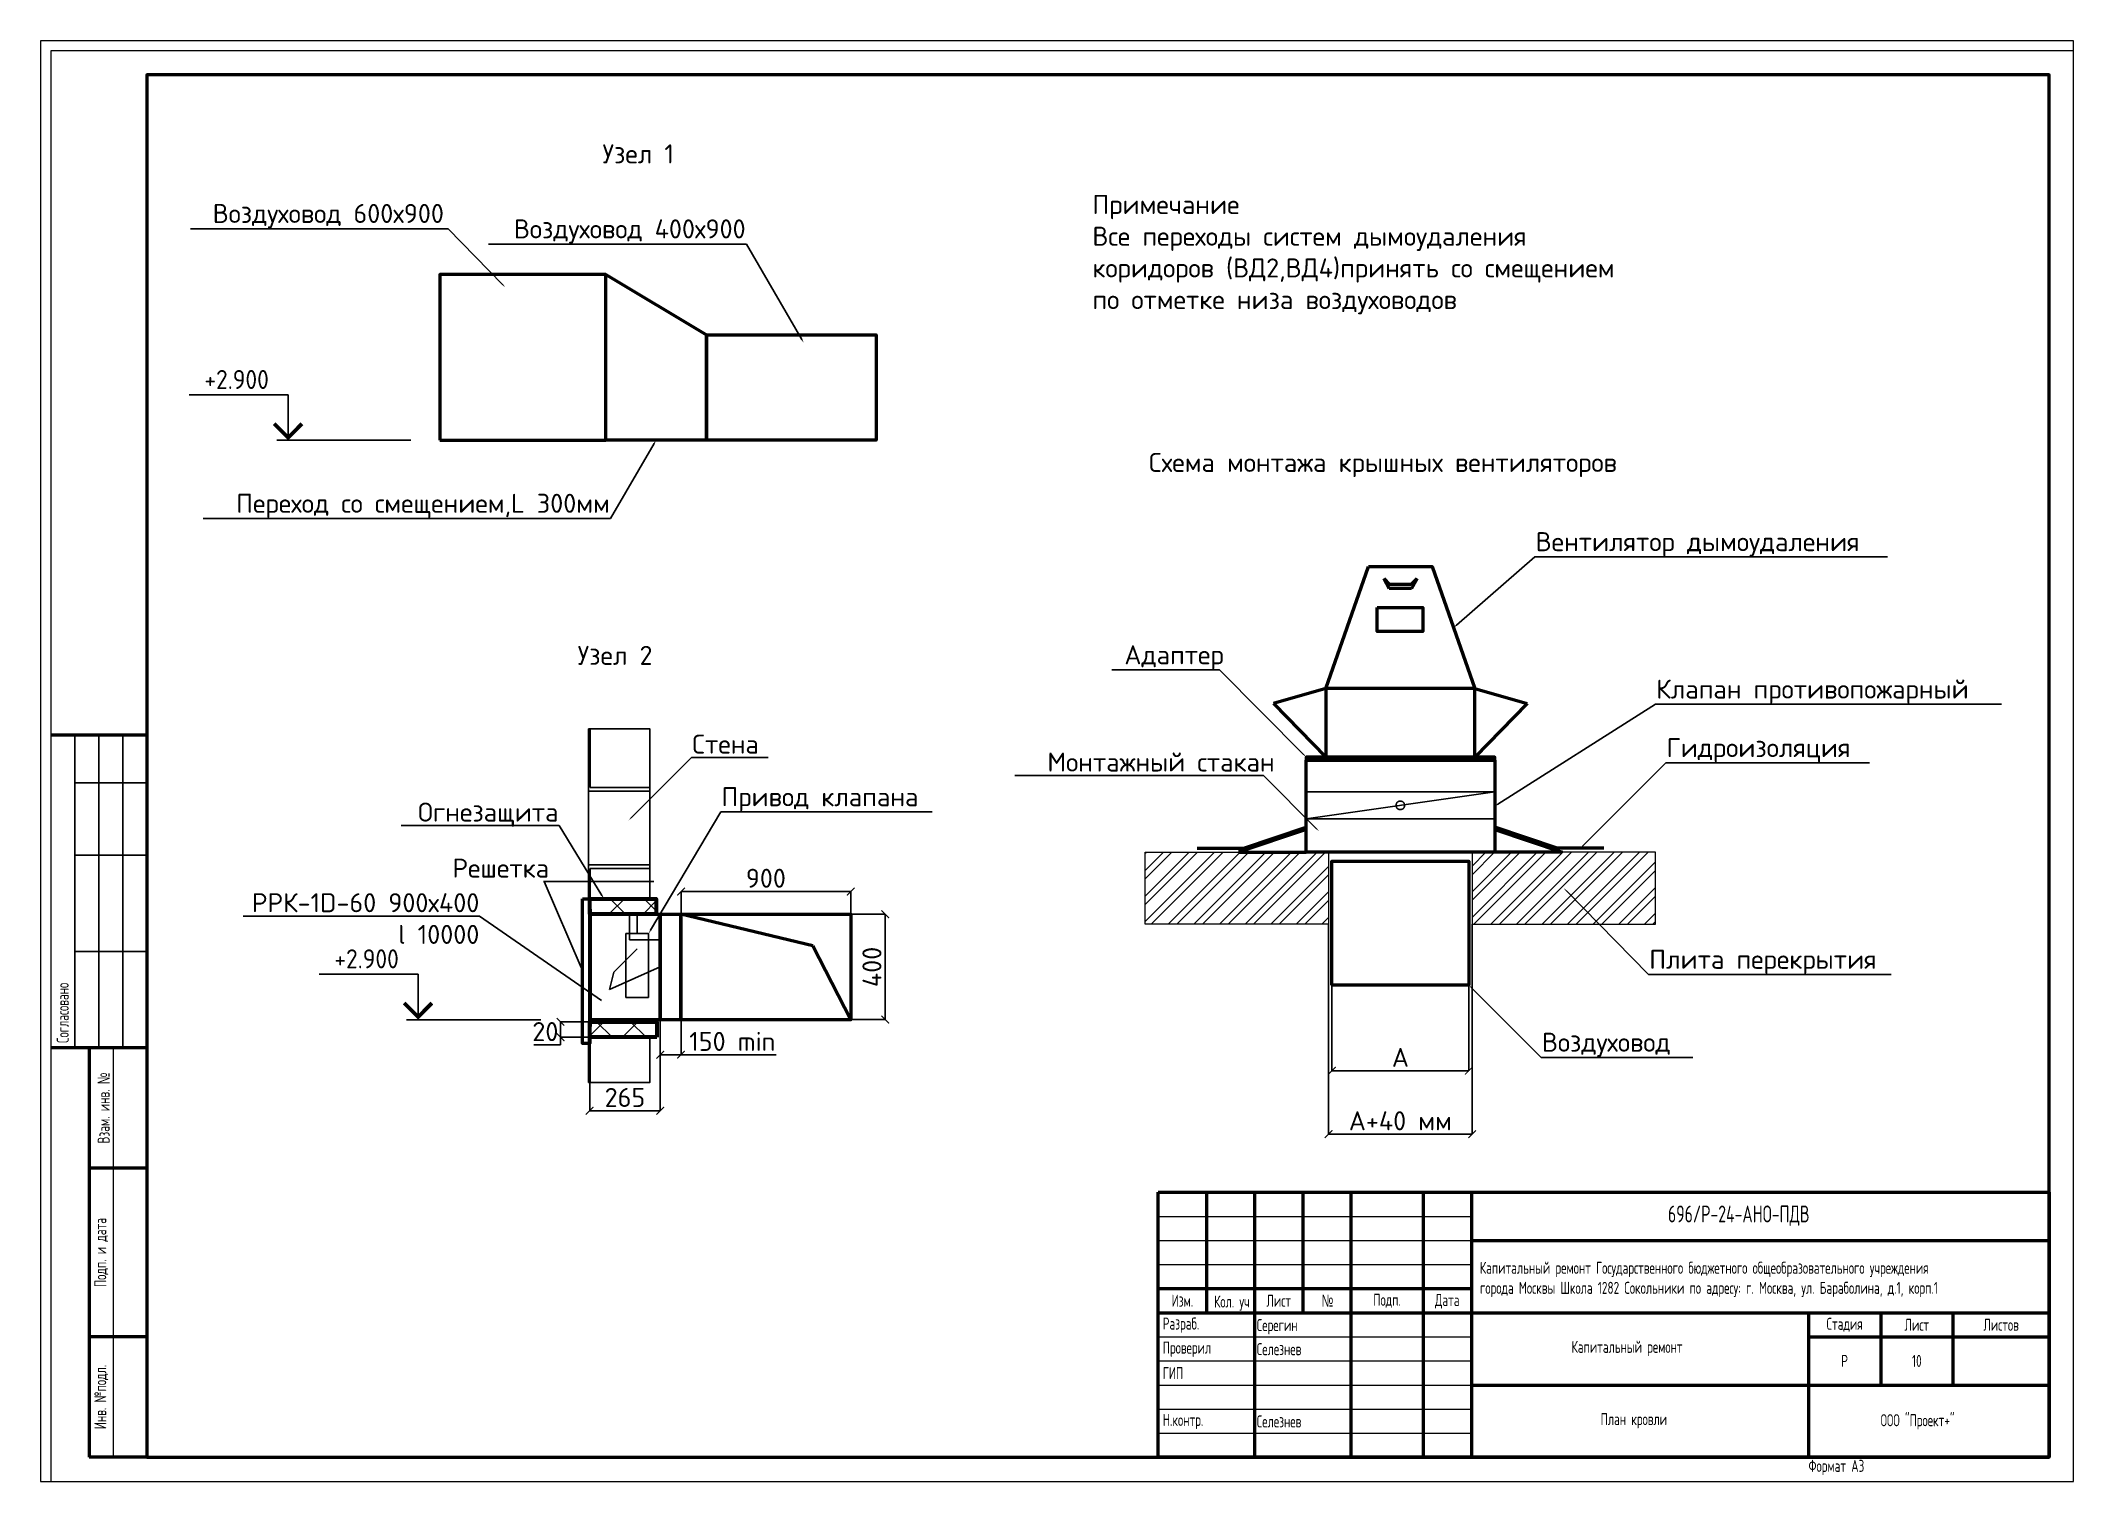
# Paper-space layout 'Узлы' of a CAD drawing. Header units: millimetres. Extents: x 201 to 623, y 20 to 319.
# The model-space entities are those that its viewports show. They can reach past a viewport. Long polylines and large blocks are cut down to what shows.
import ezdxf
from ezdxf import colors
from ezdxf.entities.mleader import LeaderData, LeaderLine
from ezdxf.enums import TextEntityAlignment as Align
from ezdxf.math import Vec2, Vec3

# ---------------------------------------------------------------- set-up
doc = ezdxf.new("R2010")
doc.units = ezdxf.units.MM
doc.linetypes.add('ГОСТ 2.303 4', pattern=[7, 5, -2, 0])
for name, color, linetype in [('-AR-EXISTING PLAN', 7, 'Continuous'), ('0_ANNOT_Dimensions', 7, 'Continuous'), ('Формат - Тонкая линия', 250, 'Continuous')]:
    doc.layers.add(name, color=color, linetype=linetype)
for name, color, linetype, lineweight in [('0_АР', 8, 'Continuous', 20), ('ДУ', 5, 'Continuous', 50), ('Огнезащита', 30, 'Continuous', 60), ('ОЗК', 6, 'Continuous', 60), ('ПОДПОР', 1, 'Continuous', 50), ('Поручни', 7, 'Continuous', 9), ('Формат - Толстая линия', 7, 'Continuous', 50)]:
    doc.layers.add(name, color=color, linetype=linetype, lineweight=lineweight)
doc.styles.add('ISOCPEUR', font='isocpeur.ttf', dxfattribs={"height": 250})
doc.styles.add('PIK', font='isocpeur.ttf', dxfattribs={"width": 0.9, "height": 250})
doc.styles.add('TRAJECTORY_TEXT_AN', font='simplex.shx', dxfattribs={"width": 0.65, "height": 2.5})
doc.styles.add('TRAJECTORY_TEXT_STYLE', font='simplex.shx', dxfattribs={"width": 0.65})
doc.dimstyles.get("Standard").update_dxf_attribs({"dimtxt": 250, "dimasz": 100, "dimexe": 0.18, "dimexo": 0.0625, "dimgap": 50, "dimtad": 1, "dimtoh": 1, "dimdec": 4, "dimzin": 0, "dimdsep": 46, "dimtxsty": 'PIK', "dimblk": 'ARCHTICK', "dimcen": 0.09, "dimadec": 0, "dimazin": 0, "dimtfac": 1, "dimtdec": 4, "dimtofl": 0, "dimtmove": 0, "dimatfit": 3, "dimfxl": 1, "dimtolj": 1, "dimtzin": 0, "dimarcsym": 0})

psp = doc.layouts.new('Узлы')

msp = doc.modelspace()

# ---------------------------------------------------------------- texts
at = {"char_height": 250, "attachment_point": 1, "style": 'ISOCPEUR'}
for s, width, insert in [('Узел 1', 1510.4415348, (125578.18574, -28594.45974)), ('Схема монтажа крышных вентиляторов ', 9698.299503, (132764.89318, -32651.75321)), ('Узел 2', 1510.4415348, (125251.53783, -35188.437))]:
    msp.add_mtext_dynamic_manual_height_columns(s, width=width, gutter_width=1250, heights=[0], dxfattribs=dict(at, insert=insert))
at = {"insert": (132021.5259, -29260.65005), "char_height": 250, "width": 6979.2134195, "attachment_point": 1, "style": 'ISOCPEUR'}
msp.add_mtext('Примечание\\PВсе переходы систем дымоудаления коридоров (ВД2,ВД4)принять со смещением по отметке низа воздуховодов', dxfattribs=at)

# ---------------------------------------------------------------- blocks, each defined once
blk = doc.blocks.new('Форма 3 ГОСТ 21.1101-2013')
at = {"lineweight": 50}
blk.add_lwpolyline([(0, 55), (185, 55), (185, 0), (0, 0)], close=True, dxfattribs=at)
for points in [[(10, 55), (10, 30)], [(20, 55), (20, 0)], [(30, 55), (30, 30)], [(40, 55), (40, 0)], [(55, 55), (55, 0)], [(65, 55), (65, 0)], [(65, 45), (185, 45)], [(0, 35), (65, 35)], [(0, 30), (65, 30)], [(65, 30), (185, 30)], [(135, 30), (135, 0)], [(150, 30), (150, 15)], [(165, 30), (165, 15)], [(135, 25), (185, 25)], [(65, 15), (185, 15)]]:
    blk.add_lwpolyline(points, dxfattribs=at)
for points in [[(0, 50), (65, 50)], [(0, 45), (65, 45)], [(0, 40), (65, 40)], [(0, 25), (65, 25)], [(0, 20), (65, 20)], [(0, 15), (65, 15)], [(0, 10), (65, 10)], [(0, 5), (65, 5)]]:
    blk.add_lwpolyline(points)
at = {"lineweight": 25, "char_height": 2.5, "attachment_point": 5, "style": 'TRAJECTORY_TEXT_STYLE'}
for s, insert, width in [('Подп.', (47.5, 32.5), 15), ('Дата', (60, 32.38), 10), ('Изм.', (5, 32.5), 10), ('Кол. уч', (15.27, 31.99), 10), ('Лист', (25, 32.5), 10), ('{\\fArial|b0|i0|c0|p34;\\T0.9;№ }', (35, 32.5), 10), ('Стадия', (142.5, 27.5), 15), ('Лист', (157.5, 27.5), 15), ('Листов', (175, 27.5), 20)]:
    blk.add_mtext(s, dxfattribs=dict(at, insert=insert, width=width))
blk = doc.blocks.new('Штамп согласования')
at = {"color": 0, "linetype": 'ByBlock', "lineweight": -2, "ltscale": 100}
blk.add_lwpolyline([(-20, 65), (-20, 0)], dxfattribs=at)
at = {"layer": 'Формат - Толстая линия', "ltscale": 100}
blk.add_lwpolyline([(-20, 65), (0, 65), (0, 0), (-20, 0)], dxfattribs=at)
at = {"layer": 'Формат - Тонкая линия', "ltscale": 100}
for points in [[(-15, 65), (-15, 0)], [(-10, 65), (-10, 0)], [(-5, 65), (-5, 0)], [(-15, 55), (0, 55)], [(-15, 40), (0, 40)], [(-15, 20), (0, 20)]]:
    blk.add_lwpolyline(points, dxfattribs=at)
at = {"color": 0, "linetype": 'ByBlock', "lineweight": -2, "ltscale": 100, "insert": (-17.5, 1), "char_height": 2.5, "width": 65, "attachment_point": 4, "rotation": 90, "style": 'TRAJECTORY_TEXT_AN'}
blk.add_mtext('Согласовано', dxfattribs=at)
blk = doc.blocks.new('*U3197')
at = {"lineweight": 50}
for p, q in [((-412, 90), (-412, 5)), ((-400, 65), (-412, 65)), ((-400, 30), (-412, 30)), ((-400, 5), (-412, 5))]:
    blk.add_line(p, q, dxfattribs=at)
for p, q in [((-407, 90), (-407, 5)), ((-55, 35), (-5, 35)), ((-40, 20), (-25, 20))]:
    blk.add_line(p, q)
at = {"color": 253, "ltscale": 0.003}
blk.add_lwpolyline([(-420, 0), (0, 0), (0, 297), (-420, 297)], close=True, dxfattribs=at)
at = {"lineweight": 50}
blk.add_lwpolyline([(-400, 5), (-5, 5), (-5, 292), (-400, 292)], close=True, dxfattribs=at)
blk.add_blockref('Штамп согласования', (-400, 90))
at = {"lineweight": 40}
blk.add_blockref('Форма 3 ГОСТ 21.1101-2013', (-190, 5), dxfattribs=at)
at = {"lineweight": 25, "char_height": 2.5, "attachment_point": 5, "rotation": 90, "style": 'TRAJECTORY_TEXT_STYLE'}
for s, insert, width in [('Взам. инв. {\\fArial|b0|i0|c0|p34;№}', (-409, 77.5), 25), ('Подп. и дата', (-409.5, 47.5), 35), ('Инв. №подл.', (-409.5, 17.5), 25)]:
    blk.add_mtext(s, dxfattribs=dict(at, insert=insert, width=width))
at = {"lineweight": 15, "char_height": 2.5, "width": 73.5055, "attachment_point": 1, "style": 'TRAJECTORY_TEXT_STYLE'}
for s, insert in [('Разраб.', (-189.08, 34)), ('Проверил', (-189.08, 29)), ('ГИП', (-189.08, 23.72)), ('Н.контр.', (-189.08, 14))]:
    blk.add_mtext(s, dxfattribs=dict(at, insert=insert))
at = {"style": 'TRAJECTORY_TEXT_STYLE', "width": 0.65}
for tag, height, p in [('ШИФР', 3.5, (-65.22, 55.26)), ('ПРОЕКТ', 2.5, (-64.59, 41.83))]:
    blk.add_attdef(tag, text='', height=height, dxfattribs=at).set_placement(p, align=Align.MIDDLE_CENTER)
for tag, p in [('РАЗРАБОТАЛ', (-169.55, 31.18)), ('ПРОВЕРИЛ', (-169.55, 26.18)), ('ГИП', (-169.64, 21.09)), ('Н.КОНТР', (-169.55, 11.18))]:
    blk.add_attdef(tag, p, '', height=2.5, dxfattribs=at)
for tag, p, height, flags in [('ДАТА', (-134.86, 31.1), 2, 2), ('ДАТА', (-134.86, 26.1), 2, 2), ('ДАТА', (-134.86, 21.1), 2, 2), ('ДАТА', (-134.86, 11.1), 2, 2), ('ФОРМАТ_ЛИСТА', (-55, 1.96), 2.5, 12)]:
    blk.add_attdef(tag, p, '', height=height, dxfattribs=dict(at, flags=flags))
at = {"style": 'TRAJECTORY_TEXT_STYLE', "width": 0.65, "flags": 8}
for tag, p in [('ОБЪЕКТ', (-90, 27.5)), ('СТАДИЯ', (-47.5, 25)), ('ЛИСТ', (-32.5, 25)), ('ЛИСТОВ', (-15, 25)), ('ЧЕРТЕЖ', (-90, 12.5)), ('ОРГАНИЗАЦИЯ', (-30, 12.5))]:
    blk.add_attdef(tag, text='', height=2.5, dxfattribs=at).set_placement(p, align=Align.MIDDLE_CENTER)
blk = doc.blocks.new('*U3181')
at = {"color": 0, "linetype": 'ByBlock', "lineweight": -2}
for p, q in [((0, 6), (13, 6)), ((-16.14, 0), (0, 0))]:
    blk.add_line(p, q, dxfattribs=at)
at = {"color": 0, "linetype": 'ByBlock', "lineweight": -2, "ltscale": 100}
blk.add_line((-1.5, 0), (1.5, 0), dxfattribs=at)
blk.add_lwpolyline([(0, 0), (0, 6)], dxfattribs=at)
at = {"color": 0, "linetype": 'ByBlock', "lineweight": -2, "ltscale": 100, "const_width": 0.5}
blk.add_lwpolyline([(1.82, 2.18), (0, 0.35), (-1.82, 2.18)], dxfattribs=at)
at = {"linetype": 'ByBlock', "lineweight": -2, "ltscale": 100, "style": 'TRAJECTORY_TEXT_STYLE', "width": 0.65}
blk.add_attdef('Отм.', text='', height=3.5, dxfattribs=at).set_placement((6.5, 6), align=Align.BOTTOM_CENTER)
at = {"color": 0, "linetype": 'ByBlock', "lineweight": -2, "ltscale": 100, "style": 'TRAJECTORY_TEXT_STYLE', "width": 0.65}
blk.add_attdef('Прим.', text='', height=3.5, dxfattribs=at).set_placement((9.57, 4.8), align=Align.TOP_CENTER)
blk = doc.blocks.new('_ArchTick')
at = {"color": 0, "linetype": 'ByBlock', "const_width": 0.15}
blk.add_lwpolyline([(-0.5, -0.5), (0.5, 0.5)], dxfattribs=at)
blk = doc.blocks.new('*D3201')
at = {"layer": '0_ANNOT_Dimensions', "color": 0, "lineweight": -2, "transparency": 16777216}
for p, q in [((126338, -40103), (126338, -40564)), ((126611, -40103), (126611, -40564)), ((126338, -40564), (126611, -40564)), ((126611, -40564), (127861, -40564))]:
    blk.add_line(p, q, dxfattribs=at)
at = {"layer": 'Defpoints', "color": 0, "transparency": 16777216}
for p in [(126338, -40103), (126611, -40103), (126611, -40564)]:
    blk.add_point(p, dxfattribs=at)
at = {"layer": '0_ANNOT_Dimensions', "color": 0, "lineweight": -2, "transparency": 16777216, "xscale": 100, "yscale": 100, "zscale": 100, "rotation": 180}
blk.add_blockref('_ArchTick', (126338, -40564), dxfattribs=at)
at = {"layer": '0_ANNOT_Dimensions', "color": 0, "lineweight": -2, "transparency": 16777216, "xscale": 100, "yscale": 100, "zscale": 100}
blk.add_blockref('_ArchTick', (126611, -40564), dxfattribs=at)
at = {"layer": '0_ANNOT_Dimensions', "color": 0, "transparency": 16777216, "insert": (127286, -40389), "char_height": 250, "attachment_point": 5, "style": 'ISOCPEUR'}
blk.add_mtext('\\A1;150 min', dxfattribs=at)
blk = doc.blocks.new('*D3204')
at = {"layer": '0_ANNOT_Dimensions', "color": 0, "lineweight": -2, "transparency": 16777216}
for p, q in [((125410, -40103), (125410, -41301)), ((126338, -40103), (126338, -41301)), ((125410, -41301), (126338, -41301))]:
    blk.add_line(p, q, dxfattribs=at)
at = {"layer": 'Defpoints', "color": 0, "transparency": 16777216}
for p in [(125410, -40103), (126338, -40103), (126338, -41301)]:
    blk.add_point(p, dxfattribs=at)
at = {"layer": '0_ANNOT_Dimensions', "color": 0, "lineweight": -2, "transparency": 16777216, "xscale": 100, "yscale": 100, "zscale": 100, "rotation": 180}
blk.add_blockref('_ArchTick', (125410, -41301), dxfattribs=at)
at = {"layer": '0_ANNOT_Dimensions', "color": 0, "lineweight": -2, "transparency": 16777216, "xscale": 100, "yscale": 100, "zscale": 100}
blk.add_blockref('_ArchTick', (126338, -41301), dxfattribs=at)
at = {"layer": '0_ANNOT_Dimensions', "color": 0, "transparency": 16777216, "insert": (125874, -41126), "char_height": 250, "attachment_point": 5, "style": 'ISOCPEUR'}
blk.add_mtext('\\A1;265', dxfattribs=at)
blk = doc.blocks.new('*D3205')
at = {"layer": '0_ANNOT_Dimensions', "color": 0, "lineweight": -2, "transparency": 16777216}
for p, q in [((126611, -38717), (126611, -38419)), ((126611, -38419), (128844, -38419)), ((128844, -38717), (128844, -38419))]:
    blk.add_line(p, q, dxfattribs=at)
at = {"layer": 'Defpoints', "color": 0, "transparency": 16777216}
for p in [(128844, -38419), (126611, -38717), (128844, -38717)]:
    blk.add_point(p, dxfattribs=at)
at = {"layer": '0_ANNOT_Dimensions', "color": 0, "lineweight": -2, "transparency": 16777216, "xscale": 100, "yscale": 100, "zscale": 100, "rotation": 180}
blk.add_blockref('_ArchTick', (126611, -38419), dxfattribs=at)
at = {"layer": '0_ANNOT_Dimensions', "color": 0, "lineweight": -2, "transparency": 16777216, "xscale": 100, "yscale": 100, "zscale": 100}
blk.add_blockref('_ArchTick', (128844, -38419), dxfattribs=at)
at = {"layer": '0_ANNOT_Dimensions', "color": 0, "transparency": 16777216, "insert": (127727, -38244), "char_height": 250, "attachment_point": 5, "style": 'ISOCPEUR'}
blk.add_mtext('\\A1;900', dxfattribs=at)
blk = doc.blocks.new('*D3206')
at = {"layer": '0_ANNOT_Dimensions', "color": 0, "lineweight": -2, "transparency": 16777216}
for p, q in [((128844, -38717), (129297, -38717)), ((129297, -38717), (129297, -40103)), ((128844, -40103), (129297, -40103))]:
    blk.add_line(p, q, dxfattribs=at)
at = {"layer": 'Defpoints', "color": 0, "transparency": 16777216}
for p in [(128844, -38717), (128844, -40103), (129297, -40103)]:
    blk.add_point(p, dxfattribs=at)
at = {"layer": '0_ANNOT_Dimensions', "color": 0, "lineweight": -2, "transparency": 16777216, "xscale": 100, "yscale": 100, "zscale": 100}
for p, rotation in [((129297, -38717), 90), ((129297, -40103), 270)]:
    blk.add_blockref('_ArchTick', p, dxfattribs=dict(at, rotation=rotation))
at = {"layer": '0_ANNOT_Dimensions', "color": 0, "transparency": 16777216, "insert": (129122, -39410), "char_height": 250, "attachment_point": 5, "rotation": 90, "style": 'ISOCPEUR'}
blk.add_mtext('\\A1;400', dxfattribs=at)
blk = doc.blocks.new('*D3207')
at = {"layer": '0_ANNOT_Dimensions', "color": 0, "lineweight": -2, "transparency": 16777216}
for p, q in [((125410, -40131), (125027, -40131)), ((125027, -40131), (125027, -40335)), ((125410, -40335), (125027, -40335)), ((125027, -40335), (125027, -40435)), ((125027, -40435), (124677, -40435))]:
    blk.add_line(p, q, dxfattribs=at)
at = {"layer": 'Defpoints', "color": 0, "transparency": 16777216}
for p in [(125027, -40335), (125410, -40131), (125410, -40335)]:
    blk.add_point(p, dxfattribs=at)
at = {"layer": '0_ANNOT_Dimensions', "color": 0, "lineweight": -2, "transparency": 16777216, "xscale": 100, "yscale": 100, "zscale": 100}
for p, rotation in [((125027, -40131), 90), ((125027, -40335), 270)]:
    blk.add_blockref('_ArchTick', p, dxfattribs=dict(at, rotation=rotation))
at = {"layer": '0_ANNOT_Dimensions', "color": 0, "transparency": 16777216, "insert": (124827, -40260), "char_height": 250, "attachment_point": 5, "style": 'ISOCPEUR'}
blk.add_mtext('\\A1;20 ', dxfattribs=at)
blk = doc.blocks.new('*D3339')
at = {"layer": '0_ANNOT_Dimensions', "color": 0, "lineweight": -2, "transparency": 16777216}
for p, q in [((135127, -38849), (135127, -41609)), ((137015, -38849), (137015, -41609)), ((135127, -41608), (137015, -41608))]:
    blk.add_line(p, q, dxfattribs=at)
at = {"layer": 'Defpoints', "color": 0, "transparency": 16777216}
for p in [(135127, -38849), (137015, -38849), (137015, -41608)]:
    blk.add_point(p, dxfattribs=at)
at = {"layer": '0_ANNOT_Dimensions', "color": 0, "lineweight": -2, "transparency": 16777216, "xscale": 100, "yscale": 100, "zscale": 100, "rotation": 180}
blk.add_blockref('_ArchTick', (135127, -41608), dxfattribs=at)
at = {"layer": '0_ANNOT_Dimensions', "color": 0, "lineweight": -2, "transparency": 16777216, "xscale": 100, "yscale": 100, "zscale": 100}
blk.add_blockref('_ArchTick', (137015, -41608), dxfattribs=at)
at = {"layer": '0_ANNOT_Dimensions', "color": 0, "transparency": 16777216, "insert": (136071, -41433), "char_height": 250, "attachment_point": 5, "style": 'ISOCPEUR'}
blk.add_mtext('\\A1;А+40 мм', dxfattribs=at)
blk = doc.blocks.new('*D3340')
at = {"layer": '0_ANNOT_Dimensions', "color": 0, "lineweight": -2, "transparency": 16777216}
for p, q in [((135172, -39649), (135172, -40774)), ((136972, -39649), (136972, -40774)), ((135172, -40774), (136972, -40774))]:
    blk.add_line(p, q, dxfattribs=at)
at = {"layer": 'Defpoints', "color": 0, "transparency": 16777216}
for p in [(135172, -39649), (136972, -39649), (136972, -40774)]:
    blk.add_point(p, dxfattribs=at)
at = {"layer": '0_ANNOT_Dimensions', "color": 0, "lineweight": -2, "transparency": 16777216, "xscale": 100, "yscale": 100, "zscale": 100, "rotation": 180}
blk.add_blockref('_ArchTick', (135172, -40774), dxfattribs=at)
at = {"layer": '0_ANNOT_Dimensions', "color": 0, "lineweight": -2, "transparency": 16777216, "xscale": 100, "yscale": 100, "zscale": 100}
blk.add_blockref('_ArchTick', (136972, -40774), dxfattribs=at)
at = {"layer": '0_ANNOT_Dimensions', "color": 0, "transparency": 16777216, "insert": (136072, -40599), "char_height": 250, "attachment_point": 5, "style": 'ISOCPEUR'}
blk.add_mtext('\\A1;А', dxfattribs=at)

# ---------------------------------------------------------------- dimensions: what is measured, and where the dimension line sits
at = {"layer": '0_ANNOT_Dimensions'}
for base, p1, p2, text, picture, middle in [((128844.27915, -38419.49001), (126610.5704, -38716.67311), (128844.27915, -38716.67311), '900', '*D3205', (127727.42478, -38244.49001)), ((137014.50984, -41608.48712), (135127.41666, -38848.78288), (137014.50984, -38848.78288), 'А+40 мм', '*D3339', (136070.96325, -41433.48712)), ((136972.39566, -40773.97868), (135172.39566, -39648.78288), (136972.39566, -39648.78288), 'А', '*D3340', (136072.39566, -40598.97868)), ((126610.5704, -40564.22607), (126337.52995, -40103.2555), (126610.5704, -40103.2555), '150 min', '*D3201', (127285.5704, -40389.13137))]:
    dim = msp.add_linear_dim(base=base, p1=p1, p2=p2, text=text, dimstyle='Standard', override={"dimtxsty": 'ISOCPEUR'}, dxfattribs=at)
    dim.commit()
    dim.dimension.update_dxf_attribs({"geometry": picture, "text_midpoint": middle})
for base, p1, p2, text, picture, middle in [((129296.70505, -40103.2555), (128844.27915, -38716.67311), (128844.27915, -40103.2555), '400', '*D3206', (129121.70505, -39409.96431)), ((125027.40582, -40334.75351), (125410.2774, -40131.12308), (125410.2774, -40334.75351), '20 ', '*D3207', (124827.40582, -40259.75351))]:
    dim = msp.add_linear_dim(base=base, p1=p1, p2=p2, angle=90, text=text, dimstyle='Standard', override={"dimtxsty": 'ISOCPEUR'}, dxfattribs=at)
    dim.commit()
    dim.dimension.update_dxf_attribs({"geometry": picture, "text_midpoint": middle})
dim = msp.add_linear_dim(base=(126337.52995, -41300.90968), p1=(125410.2774, -40103.2555), p2=(126337.52995, -40103.2555), text='265', dimstyle='Standard', override={"dimtxsty": 'ISOCPEUR'}, dxfattribs=at)
dim.commit()
dim.dimension.update_dxf_attribs({"geometry": '*D3204', "text_midpoint": (125873.90367, -41300.90968), "dimtype": 160})

# ---------------------------------------------------------------- hatches: boundary and pattern name
at = {"layer": '-AR-EXISTING PLAN', "transparency": 33554687}
h = msp.add_hatch(dxfattribs=at)
h.set_pattern_fill('AR-B816C', color=256, scale=5)
h.set_pattern_definition([(0, (158944.4, -185435.1), (1016, 1016), [1984.375, -47.625]), (0, (157928.4, -185387.5), (1016, 1016), [1984.375, -47.625]), (90, (158944.4, -185435.1), (-1016, 1016), [-1063.625, 968.375]), (90, (158896.8, -185435.1), (-1016, 1016), [-1063.625, 968.375])])
h.paths.add_polyline_path([(126202.7425, -36279.38108), (125396.04046, -36279.38108), (125396.04046, -38513.04269), (126202.7425, -38513.04269)])
h.paths.add_polyline_path([(126202.7425, -40928.91315), (126202.7425, -40334.75351), (126702.4749, -40334.75351), (125396.04046, -40334.75351), (125396.04046, -40928.91315)])
at = {"layer": '-AR-EXISTING PLAN', "true_color": 0xf26722, "transparency": 33554687}
h = msp.add_hatch(dxfattribs=at)
h.set_pattern_fill('ANSI37', color=30, scale=100)
h.set_pattern_definition([(45, (157652.23, -185435.12), (-224.5064, 224.5064), []), (135, (157652.23, -185435.12), (-224.5064, -224.5064), [])])
h.paths.add_polyline_path([(126286.4546, -38716.67311), (126286.4546, -38513.04269), (125410.2774, -38513.04269), (125410.2774, -38716.67311)])
h.paths.add_polyline_path([(126295.05754, -40334.75351), (126295.05754, -40131.12308), (125410.2774, -40131.12308), (125410.2774, -40334.75351)])
at = {"layer": '0_АР'}
h = msp.add_hatch(dxfattribs=at)
h.set_pattern_fill('ANSI32', color=8, scale=25)
h.set_pattern_definition([(45, (-1481.24, 755.69), (-168.3798, 168.3798), []), (45, (-1368.98, 755.69), (-168.3798, 168.3798), [])])
h.paths.add_polyline_path([(135127.41666, -38848.78288), (135127.41666, -37901.73203), (132716.95977, -37901.73203), (132716.95977, -38848.78288)])
h = msp.add_hatch(dxfattribs=at)
h.set_pattern_fill('ANSI32', color=8, scale=25)
h.set_pattern_definition([(45, (-1954, 755.69), (-168.3798, 168.3798), []), (45, (-1841.75, 755.69), (-168.3798, 168.3798), [])])
h.paths.add_polyline_path([(139427.83154, -38848.78288), (139427.83154, -37901.73203), (137014.50984, -37901.73203), (137014.50984, -38848.78288)])

# ---------------------------------------------------------------- linework, layer by layer
for points in [[(125396.04046, -36279.38108), (126202.7425, -36279.38108), (126202.7425, -38513.04269), (125396.04046, -38513.04269)], [(125396.04046, -40334.75351), (126202.7425, -40334.75351), (126202.7425, -40928.91315), (125396.04046, -40928.91315)]]:
    msp.add_lwpolyline(points, close=True)
for points in [[(132716.95977, -37901.73203), (135127.41666, -37901.73203), (135127.41666, -38848.78288), (132716.95977, -38848.78288)], [(139427.83154, -37901.73203), (137014.50984, -37901.73203), (137014.50984, -38848.78288), (139427.83154, -38848.78288)]]:
    msp.add_lwpolyline(points, close=True, dxfattribs=at)
at = {"layer": 'ДУ'}
for p, q in [((135852.43807, -34302.61268), (135926.38247, -34376.55707)), ((135926.38247, -34434.8922), (135852.43807, -34302.61268)), ((135926.38247, -34376.55707), (136218.40884, -34376.55707)), ((136218.40884, -34434.8922), (135926.38247, -34434.8922)), ((136218.40884, -34376.55707), (136292.35324, -34302.61268)), ((136292.35324, -34302.61268), (136218.40884, -34434.8922)), ((135092.39566, -35750.4063), (134404.47846, -35944.54096)), ((137052.39566, -35750.4063), (137740.31285, -35944.54096)), ((134404.47846, -35944.54096), (135092.39566, -36650.4063)), ((137740.31285, -35944.54096), (137052.39566, -36650.4063)), ((134832.39566, -37604.28533), (133944.67771, -37901.73203)), ((137312.39566, -37604.28533), (138200.1136, -37901.73203)), ((133944.67771, -37901.73203), (134832.39566, -37901.73203)), ((138200.1136, -37901.73203), (137312.39566, -37901.73203)), ((128345.64229, -39130.46031), (126610.5704, -38716.67311)), ((128844.27915, -40103.2555), (128345.64229, -39130.46031))]:
    msp.add_line(p, q, dxfattribs=at)
at = {"layer": 'ДУ', "linetype": 'ГОСТ 2.303 4', "lineweight": 25, "ltscale": 25}
for p, q in [((134832.39566, -37462.29224), (137312.39566, -37107.98962)), ((126034.30407, -38971.63321), (126034.30407, -38716.67311)), ((126034.30407, -39171.54651), (125726.85789, -39478.99269)), ((125672.19732, -39706.61709), (126337.52995, -39409.96431)), ((125726.85789, -39478.99269), (125672.19732, -39706.61709))]:
    msp.add_line(p, q, dxfattribs=at)
at = {"layer": 'ДУ'}
for points in [[(123440.03199, -32485.94513), (125620.2035, -32485.94513), (125620.2035, -30305.31617), (123440.03199, -30305.31617)], [(125620.2035, -30305.31617), (126944.23469, -31099.36274), (126944.23469, -32485.94513), (125620.2035, -32485.94513)], [(126944.23469, -31099.36274), (129177.94344, -31099.36274), (129177.94344, -32485.94513), (126944.23469, -32485.94513)], [(135653.48873, -34147.03414), (136491.30258, -34147.03414), (137052.39566, -35750.4063), (135092.39566, -35750.4063)], [(135765.86971, -34682.45969), (136368.34788, -34682.45969), (136368.34788, -34999.00606), (135765.86971, -34999.00606)], [(137052.39566, -36650.4063), (137052.39566, -35750.4063), (135092.39566, -35750.4063), (135092.39566, -36650.4063)], [(134832.39566, -36691.73203), (137312.39566, -36691.73203), (137312.39566, -36650.4063), (134832.39566, -36650.4063)], [(134832.39566, -37901.73203), (134832.39566, -36691.73203), (137312.39566, -36691.73203), (137312.39566, -37901.73203)], [(135172.39566, -39648.78288), (135172.39566, -38020.37162), (136972.39566, -38020.37162), (136972.39566, -39648.78288)], [(125317.56426, -38513.04269), (125410.2774, -38513.04269), (125410.2774, -40416.65011), (125317.56426, -40416.65011)], [(125410.2774, -38716.67311), (126337.52995, -38716.67311), (126337.52995, -40103.2555), (125410.2774, -40103.2555)], [(126337.52995, -38716.67311), (126610.5704, -38716.67311), (126610.5704, -40103.2555), (126337.52995, -40103.2555)], [(126610.5704, -38716.67311), (128844.27915, -38716.67311), (128844.27915, -40103.2555), (126610.5704, -40103.2555)]]:
    msp.add_lwpolyline(points, close=True, dxfattribs=at)
at = {"layer": 'ДУ', "linetype": 'ГОСТ 2.303 4', "lineweight": 25, "ltscale": 25}
for points in [[(134832.39566, -37107.98962), (137312.39566, -37107.98962), (137312.39566, -37462.29224), (134832.39566, -37462.29224)], [(126337.52995, -38716.67311), (125934.40498, -38716.67311), (125934.40498, -39054.03314), (126337.52995, -39054.03314)], [(125884.15634, -38971.63321), (126184.4518, -38971.63321), (126184.4518, -39812.45738), (125884.15634, -39812.45738)]]:
    msp.add_lwpolyline(points, close=True, dxfattribs=at)
msp.add_circle((136070.77283, -37285.37278), 56.67777, dxfattribs=at)
at = {"layer": 'Огнезащита'}
for points in [[(126286.4546, -38716.67311), (125410.2774, -38716.67311), (125410.2774, -38513.04269), (126286.4546, -38513.04269)], [(126295.05754, -40334.75351), (125410.2774, -40334.75351), (125410.2774, -40131.12308), (126295.05754, -40131.12308)]]:
    msp.add_lwpolyline(points, close=True, dxfattribs=at)
at = {"layer": 'ОЗК'}
msp.add_line((125410.2774, -38648.23596), (125410.2774, -40194.64754), dxfattribs=at)
at = {"layer": 'ПОДПОР'}
for p, q in [((134012.01976, -37847.80002), (134832.39566, -37570.72479)), ((138132.77155, -37847.80002), (137312.39566, -37570.72479)), ((133397.84109, -37847.80002), (134012.01976, -37847.80002)), ((138746.95022, -37847.80002), (138132.77155, -37847.80002))]:
    msp.add_line(p, q, dxfattribs=at)

# ---------------------------------------------------------------- block references
ref = msp.add_blockref('*U3181', (121443.40426, -32485.94513), dxfattribs=dict(xscale=-100, yscale=100, zscale=100))
ref.add_attrib('Отм.', '+2.900', dxfattribs={"linetype": 'ByBlock', "lineweight": -2, "ltscale": 100, "height": 250, "style": 'PIK', "width": 0.9}).set_placement((120766.81335, -31885.94513), align=Align.BOTTOM_CENTER)
ref = msp.add_blockref('*U3181', (123152.71104, -40103.2555), dxfattribs=dict(xscale=-100, yscale=100, zscale=100))
ref.add_attrib('Отм.', '+2.900', dxfattribs={"linetype": 'ByBlock', "lineweight": -2, "ltscale": 100, "height": 250, "style": 'PIK', "width": 0.9}).set_placement((122476.12013, -39503.2555), align=Align.BOTTOM_CENTER)

msp.set_redraw_order([(e.dxf.handle, doc.entitydb.next_handle()) for e in msp.query("TEXT MTEXT ATTDEF DIMENSION ARC_DIMENSION")])  # texts and dimensions are drawn at this point

# ---------------------------------------------------------------- leaders
ml = msp.add_multileader_mtext('Standard')
ml.set_content('Воздуховод 600х900', color=256, style='ISOCPEUR')
ml.set_leader_properties()
ml.build(insert=Vec2(0, 0))
ml.multileader.update_dxf_attribs({"text_left_attachment_type": 6, "text_right_attachment_type": 6, "arrow_head_size": 50})
ctx = ml.context
ctx.base_point, ctx.char_height, ctx.arrow_head_size, ctx.plane_origin = Vec3(120450.45565, -29703.01028), 250, 50, Vec3(124390.32883, -31151.31975)
ctx.left_attachment, ctx.right_attachment = 6, 6
notes = []
notes.append((ctx, [(0, (1, 1, 0), (123549.95565, -29703.01028), (-1, 0), 8, [(0, [(124297.70832, -30471.67892)], 0, [])])]))
ctx.mtext.insert, ctx.mtext.flow_direction = Vec3(120452.45565, -29378.01028), 5
ml = msp.add_multileader_mtext('Standard')
ml.set_content('Воздуховод 400х900', color=256, style='ISOCPEUR')
ml.set_leader_properties()
ml.build(insert=Vec2(0, 0))
ml.multileader.update_dxf_attribs({"text_left_attachment_type": 6, "text_right_attachment_type": 6, "arrow_head_size": 50})
ctx = ml.context
ctx.base_point, ctx.char_height, ctx.arrow_head_size, ctx.plane_origin = Vec3(124346.23667, -29905.84703), 250, 50, Vec3(128293.0919, -31686.26305)
ctx.left_attachment, ctx.right_attachment, ctx.text_align_type = 6, 6, 2
notes.append((ctx, [(1, (1, 1, 0), (127470.73667, -29905.84703), (-1, 0), 8, [(0, [(128224.12887, -31203.23909)], 0, [])])]))
ctx.mtext.insert, ctx.mtext.alignment, ctx.mtext.flow_direction = Vec3(127460.73667, -29580.84703), 3, 5
ml = msp.add_multileader_mtext('Standard')
ml.set_content('Переход со смещением,L 300мм', color=256, style='ISOCPEUR')
ml.set_leader_properties()
ml.build(insert=Vec2(0, 0))
ml.multileader.update_dxf_attribs({"text_left_attachment_type": 6, "text_right_attachment_type": 6, "arrow_head_size": 50})
ctx = ml.context
ctx.base_point, ctx.char_height, ctx.arrow_head_size, ctx.plane_origin = Vec3(120835.23799, -33513.83115), 250, 50, Vec3(126282.2191, -32485.94513)
ctx.left_attachment, ctx.right_attachment, ctx.text_align_type = 6, 6, 2
notes.append((ctx, [(1, (1, 1, 0), (125684.73799, -33513.83115), (-1, 0), 8, [(0, [(126282.2191, -32485.94513)], 0, [])])]))
ctx.mtext.insert, ctx.mtext.alignment, ctx.mtext.flow_direction = Vec3(125674.73799, -33188.83115), 3, 5
ml = msp.add_multileader_mtext('Standard')
ml.set_content('Вентилятор дымоудаления', color=256, style='ISOCPEUR')
ml.set_leader_properties()
ml.build(insert=Vec2(0, 0))
ml.multileader.update_dxf_attribs({"text_left_attachment_type": 6, "text_right_attachment_type": 6, "arrow_head_size": 50})
ctx = ml.context
ctx.base_point, ctx.char_height, ctx.arrow_head_size, ctx.plane_origin = Vec3(137848.69055, -34018.35302), 250, 50, Vec3(136771.84912, -34948.72022)
ctx.left_attachment, ctx.right_attachment = 6, 6
notes.append((ctx, [(0, (1, 1, 0), (137840.69055, -34018.35302), (1, 0), 8, [(0, [(136771.84912, -34948.72022)], 0, [])])]))
ctx.mtext.insert, ctx.mtext.flow_direction = Vec3(137850.69055, -33693.35302), 5
ml = msp.add_multileader_mtext('Standard')
ml.set_content('Адаптер', color=256, style='ISOCPEUR')
ml.set_leader_properties()
ml.build(insert=Vec2(0, 0))
ml.multileader.update_dxf_attribs({"text_left_attachment_type": 6, "text_right_attachment_type": 6, "arrow_head_size": 50})
ctx = ml.context
ctx.base_point, ctx.char_height, ctx.arrow_head_size, ctx.plane_origin = Vec3(132379.27461, -35505.64526), 250, 50, Vec3(134832.39566, -36650.4063)
ctx.left_attachment, ctx.right_attachment = 6, 6
notes.append((ctx, [(0, (1, 1, 0), (133691.27461, -35505.64526), (-1, 0), 8, [(0, [(134832.39566, -36650.4063)], 0, [])])]))
ctx.mtext.insert, ctx.mtext.flow_direction = Vec3(132441.89961, -35180.64526), 5
ml = msp.add_multileader_mtext('Standard')
ml.set_content('Клапан противопожарный', color=256, style='ISOCPEUR')
ml.set_leader_properties()
ml.build(insert=Vec2(0, 0))
ml.multileader.update_dxf_attribs({"text_left_attachment_type": 6, "text_right_attachment_type": 6, "arrow_head_size": 50})
ctx = ml.context
ctx.base_point, ctx.char_height, ctx.arrow_head_size, ctx.plane_origin = Vec3(139434.24871, -35956.58114), 250, 50, Vec3(137312.39566, -37296.73203)
ctx.left_attachment, ctx.right_attachment = 6, 6
notes.append((ctx, [(0, (1, 1, 0), (139426.24871, -35956.58114), (1, 0), 8, [(0, [(137312.39566, -37296.73203)], 0, [])])]))
ctx.mtext.insert, ctx.mtext.flow_direction = Vec3(139436.24871, -35631.58114), 5
ml = msp.add_multileader_mtext('Standard')
ml.set_content('Стена', color=256, style='ISOCPEUR')
ml.set_leader_properties()
ml.build(insert=Vec2(0, 0))
ml.multileader.update_dxf_attribs({"text_left_attachment_type": 6, "text_right_attachment_type": 6, "arrow_head_size": 50})
ctx = ml.context
ctx.base_point, ctx.char_height, ctx.arrow_head_size, ctx.plane_origin = Vec3(126757.24119, -36655.43128), 250, 50, Vec3(125923.48244, -37481.19003)
ctx.left_attachment, ctx.right_attachment = 6, 6
notes.append((ctx, [(0, (1, 1, 0), (126749.24119, -36655.43128), (1, 0), 8, [(0, [(125923.48244, -37481.19003)], 0, [])])]))
ctx.mtext.insert, ctx.mtext.flow_direction = Vec3(126759.24119, -36355.43128), 5
ml = msp.add_multileader_mtext('Standard')
ml.set_content('Монтажный стакан', color=256, style='ISOCPEUR')
ml.set_leader_properties()
ml.build(insert=Vec2(0, 0))
ml.multileader.update_dxf_attribs({"text_left_attachment_type": 6, "text_right_attachment_type": 6, "arrow_head_size": 50})
ctx = ml.context
ctx.base_point, ctx.char_height, ctx.arrow_head_size, ctx.plane_origin = Vec3(131258.02358, -36890.96807), 250, 50, Vec3(134999.3151, -37623.89959)
ctx.left_attachment, ctx.right_attachment = 6, 6
notes.append((ctx, [(0, (1, 1, 0), (134270.02358, -36890.96807), (-1, 0), 8, [(0, [(134999.3151, -37623.89959)], 0, [])])]))
ctx.mtext.insert, ctx.mtext.flow_direction = Vec3(131429.11449, -36590.96807), 5
ml = msp.add_multileader_mtext('Standard')
ml.set_content('Гидроизоляция', color=256, style='ISOCPEUR')
ml.set_leader_properties()
ml.build(insert=Vec2(0, 0))
ml.multileader.update_dxf_attribs({"text_left_attachment_type": 6, "text_right_attachment_type": 6, "arrow_head_size": 50})
ctx = ml.context
ctx.base_point, ctx.char_height, ctx.arrow_head_size, ctx.plane_origin = Vec3(139569.46756, -36726.19335), 250, 50, Vec3(138439.86089, -37847.80002)
ctx.left_attachment, ctx.right_attachment = 6, 6
notes.append((ctx, [(0, (1, 1, 0), (139561.46756, -36726.19335), (1, 0), 8, [(0, [(138439.86089, -37847.80002)], 0, [])])]))
ctx.mtext.insert, ctx.mtext.flow_direction = Vec3(139571.46756, -36401.19335), 5
ml = msp.add_multileader_mtext('Standard')
ml.set_content('Привод клапана', color=256, style='ISOCPEUR')
ml.set_leader_properties()
ml.build(insert=Vec2(0, 0))
ml.multileader.update_dxf_attribs({"text_left_attachment_type": 6, "text_right_attachment_type": 6, "arrow_head_size": 50})
ctx = ml.context
ctx.base_point, ctx.char_height, ctx.arrow_head_size, ctx.plane_origin = Vec3(127140.82905, -37372.35221), 250, 50, Vec3(126184.4518, -38971.63321)
ctx.left_attachment, ctx.right_attachment = 6, 6
notes.append((ctx, [(0, (1, 1, 0), (127132.82905, -37372.35221), (1, 0), 8, [(0, [(126184.4518, -38971.63321)], 0, [])])]))
ctx.mtext.insert, ctx.mtext.flow_direction = Vec3(127142.82905, -37047.35221), 5
ml = msp.add_multileader_mtext('Standard')
ml.set_content('Огнезащита', color=256, style='ISOCPEUR')
ml.set_leader_properties()
ml.build(insert=Vec2(0, 0))
ml.multileader.update_dxf_attribs({"text_left_attachment_type": 6, "text_right_attachment_type": 6, "arrow_head_size": 50})
ctx = ml.context
ctx.base_point, ctx.char_height, ctx.arrow_head_size, ctx.plane_origin = Vec3(123110.17639, -37549.11503), 250, 50, Vec3(128759.30727, -40334.75351)
ctx.left_attachment, ctx.right_attachment, ctx.text_align_type = 6, 6, 2
notes.append((ctx, [(1, (1, 1, 0), (125009.67639, -37549.11503), (-1, 0), 8, [(0, [(125597.75841, -38513.04269)], 0, [])])]))
ctx.mtext.insert, ctx.mtext.alignment, ctx.mtext.flow_direction = Vec3(124999.67639, -37249.11503), 3, 5
ml = msp.add_multileader_mtext('Standard')
ml.set_content('Решетка', color=256, style='ISOCPEUR')
ml.set_leader_properties()
ml.build(insert=Vec2(0, 0))
ml.multileader.update_dxf_attribs({"text_left_attachment_type": 6, "text_right_attachment_type": 6, "arrow_head_size": 50})
ctx = ml.context
ctx.base_point, ctx.char_height, ctx.arrow_head_size, ctx.plane_origin = Vec3(123549.05406, -38285.72712), 250, 50, Vec3(122663.28426, -37527.80672)
ctx.left_attachment, ctx.right_attachment, ctx.text_align_type = 6, 6, 2
notes.append((ctx, [(1, (1, 1, 0), (124809.80406, -38285.72712), (-1, 0), 8, [(0, [(125317.56426, -39464.8464)], 0, [])])]))
ctx.mtext.insert, ctx.mtext.alignment, ctx.mtext.flow_direction = Vec3(124876.05406, -37985.72712), 3, 5
at = {"ltscale": 10}
ml = msp.add_multileader_mtext('Standard', dxfattribs=at)
ml.set_content('РРК-1D-60 900х400\\Pl 10000', color=256, style='ISOCPEUR')
ml.set_leader_properties()
ml.build(insert=Vec2(0, 0))
ml.multileader.update_dxf_attribs({"text_left_attachment_type": 6, "text_right_attachment_type": 6, "dogleg_length": 0.36, "arrow_head_size": 0.18})
ctx = ml.context
ctx.base_point, ctx.char_height, ctx.arrow_head_size, ctx.landing_gap_size, ctx.plane_origin = Vec3(120983.38467, -38740.28874), 250, 0.18, 0.09, Vec3(128101.05078, -38638.96795)
ctx.left_attachment, ctx.right_attachment, ctx.text_align_type = 6, 6, 2
notes.append((ctx, [(0, (1, 1, 0), (123958.92467, -38740.28874), (-1, 0), 0.36, [(0, [(125567.03488, -39852.51525)], 0, [])])]))
ctx.mtext.insert, ctx.mtext.alignment, ctx.mtext.flow_direction = Vec3(123958.47467, -38440.28874), 3, 5
ml = msp.add_multileader_mtext('Standard')
ml.set_content('Плита перекрытия', color=256, style='ISOCPEUR')
ml.set_leader_properties()
ml.build(insert=Vec2(0, 0))
ml.multileader.update_dxf_attribs({"text_left_attachment_type": 6, "text_right_attachment_type": 6, "arrow_head_size": 50})
ctx = ml.context
ctx.base_point, ctx.char_height, ctx.arrow_head_size, ctx.plane_origin = Vec3(139342.72381, -39509.86767), 250, 50, Vec3(138200.1136, -38375.25745)
ctx.left_attachment, ctx.right_attachment = 6, 6
notes.append((ctx, [(0, (1, 1, 0), (139334.72381, -39509.86767), (1, 0), 8, [(0, [(138221.17069, -38375.25745)], 0, [])])]))
ctx.mtext.insert, ctx.mtext.flow_direction = Vec3(139344.72381, -39184.86767), 5
ml = msp.add_multileader_mtext('Standard')
ml.set_content('Воздуховод', color=256, style='ISOCPEUR')
ml.set_leader_properties()
ml.build(insert=Vec2(0, 0))
ml.multileader.update_dxf_attribs({"text_left_attachment_type": 6, "text_right_attachment_type": 6, "arrow_head_size": 50})
ctx = ml.context
ctx.base_point, ctx.char_height, ctx.arrow_head_size, ctx.plane_origin = Vec3(137931.54894, -40599.93617), 250, 50, Vec3(136972.39566, -39648.78288)
ctx.left_attachment, ctx.right_attachment = 6, 6
notes.append((ctx, [(0, (1, 1, 0), (137923.54894, -40599.93617), (1, 0), 8, [(0, [(136972.39566, -39648.78288)], 0, [])])]))
ctx.mtext.insert, ctx.mtext.flow_direction = Vec3(137933.54894, -40274.93617), 5
for ctx, leaders in notes:
    for number, flags, end, landing, length, lines in leaders:
        leader = LeaderData()
        leader.index, (leader.has_last_leader_line, leader.has_dogleg_vector, leader.attachment_direction) = number, flags
        leader.last_leader_point, leader.dogleg_vector, leader.dogleg_length = Vec3(end), Vec3(landing), length
        for number, points, colour, breaks in lines:
            line = LeaderLine()
            line.index, line.vertices, line.color, line.breaks = number, Vec3.list(points), colors.encode_raw_color(colour), breaks
            leader.lines.append(line)
        ctx.leaders.append(leader)

# ---------------------------------------------------------------- block references
at = {"layer": 'Поручни'}
ref = psp.add_blockref('*U3197', (622.85, 20.15), dxfattribs=at)
ref.add_attrib('СТАДИЯ', 'Р', dxfattribs={"layer": '0', "height": 2.5, "style": 'TRAJECTORY_TEXT_STYLE', "width": 0.65}).set_placement((575.35, 45.15), align=Align.MIDDLE_CENTER)
ref.add_attrib('ЛИСТ', '10', dxfattribs={"layer": '0', "height": 2.5, "style": 'TRAJECTORY_TEXT_STYLE', "width": 0.65}).set_placement((590.35, 45.15), align=Align.MIDDLE_CENTER)
ref.add_attrib('ОБЪЕКТ_001', 'Капитальный ремонт', (518.65, 46.82), dxfattribs={"layer": '0', "height": 2.5, "style": 'TRAJECTORY_TEXT_STYLE', "width": 0.65})
ref.add_attrib('ЧЕРТЕЖ_001', 'План кровли', (524.69, 31.82), dxfattribs={"layer": '0', "height": 2.5, "style": 'TRAJECTORY_TEXT_STYLE', "width": 0.65})
ref.add_attrib('ФОРМАТ_ЛИСТА', 'Формат A3', (567.85, 22.11), dxfattribs={"layer": '0', "height": 2.5, "style": 'TRAJECTORY_TEXT_STYLE', "width": 0.65})
ref.add_attrib('ПРОВЕРИЛ', 'Селезнев', (453.3, 46.34), dxfattribs={"layer": '0', "height": 2.5, "style": 'TRAJECTORY_TEXT_STYLE', "width": 0.65})
ref.add_attrib('РАЗРАБОТАЛ', 'Серегин', (453.3, 51.34), dxfattribs={"layer": '0', "height": 2.5, "style": 'TRAJECTORY_TEXT_STYLE', "width": 0.65})
ref.add_attrib('ПРОЕКТ_001', 'Капитальный ремонт Государственного бюджетного общеобразовательного учреждения', (499.61, 63.23), dxfattribs={"layer": '0', "height": 2.5, "style": 'TRAJECTORY_TEXT_STYLE', "width": 0.65})
ref.add_attrib('ШИФР_001', '696/Р-24-АНО-ПДВ', (538.67, 73.91), dxfattribs={"layer": '0', "height": 3.5, "style": 'TRAJECTORY_TEXT_STYLE', "width": 0.65})
ref.add_attrib('ОРГАНИЗАЦИЯ_001', 'ООО "Проект+"', (582.83, 31.58), dxfattribs={"layer": '0', "height": 2.5, "style": 'TRAJECTORY_TEXT_STYLE', "width": 0.65})
ref.add_attrib('Н.КОНТР', 'Селезнев', (453.3, 31.34), dxfattribs={"layer": '0', "height": 2.5, "style": 'TRAJECTORY_TEXT_STYLE', "width": 0.65})
ref.add_attrib('ПРОЕКТ_002', 'города Москвы Школа 1282 Сокольники по адресу: г. Москва, ул. Бараболина, д.1, корп.1', (499.65, 59.07), dxfattribs={"layer": '0', "height": 2.5, "style": 'TRAJECTORY_TEXT_STYLE', "width": 0.65})

# ---------------------------------------------------------------- viewports
at = {"layer": 'ДУ'}
psp.add_viewport(center=(411.81, 169.69), size=(422.08, 299.0816), view_center_point=(131555.83054, -36702.28016), view_height=18942.3650778, dxfattribs=at)

doc.saveas('drawing.dxf')
